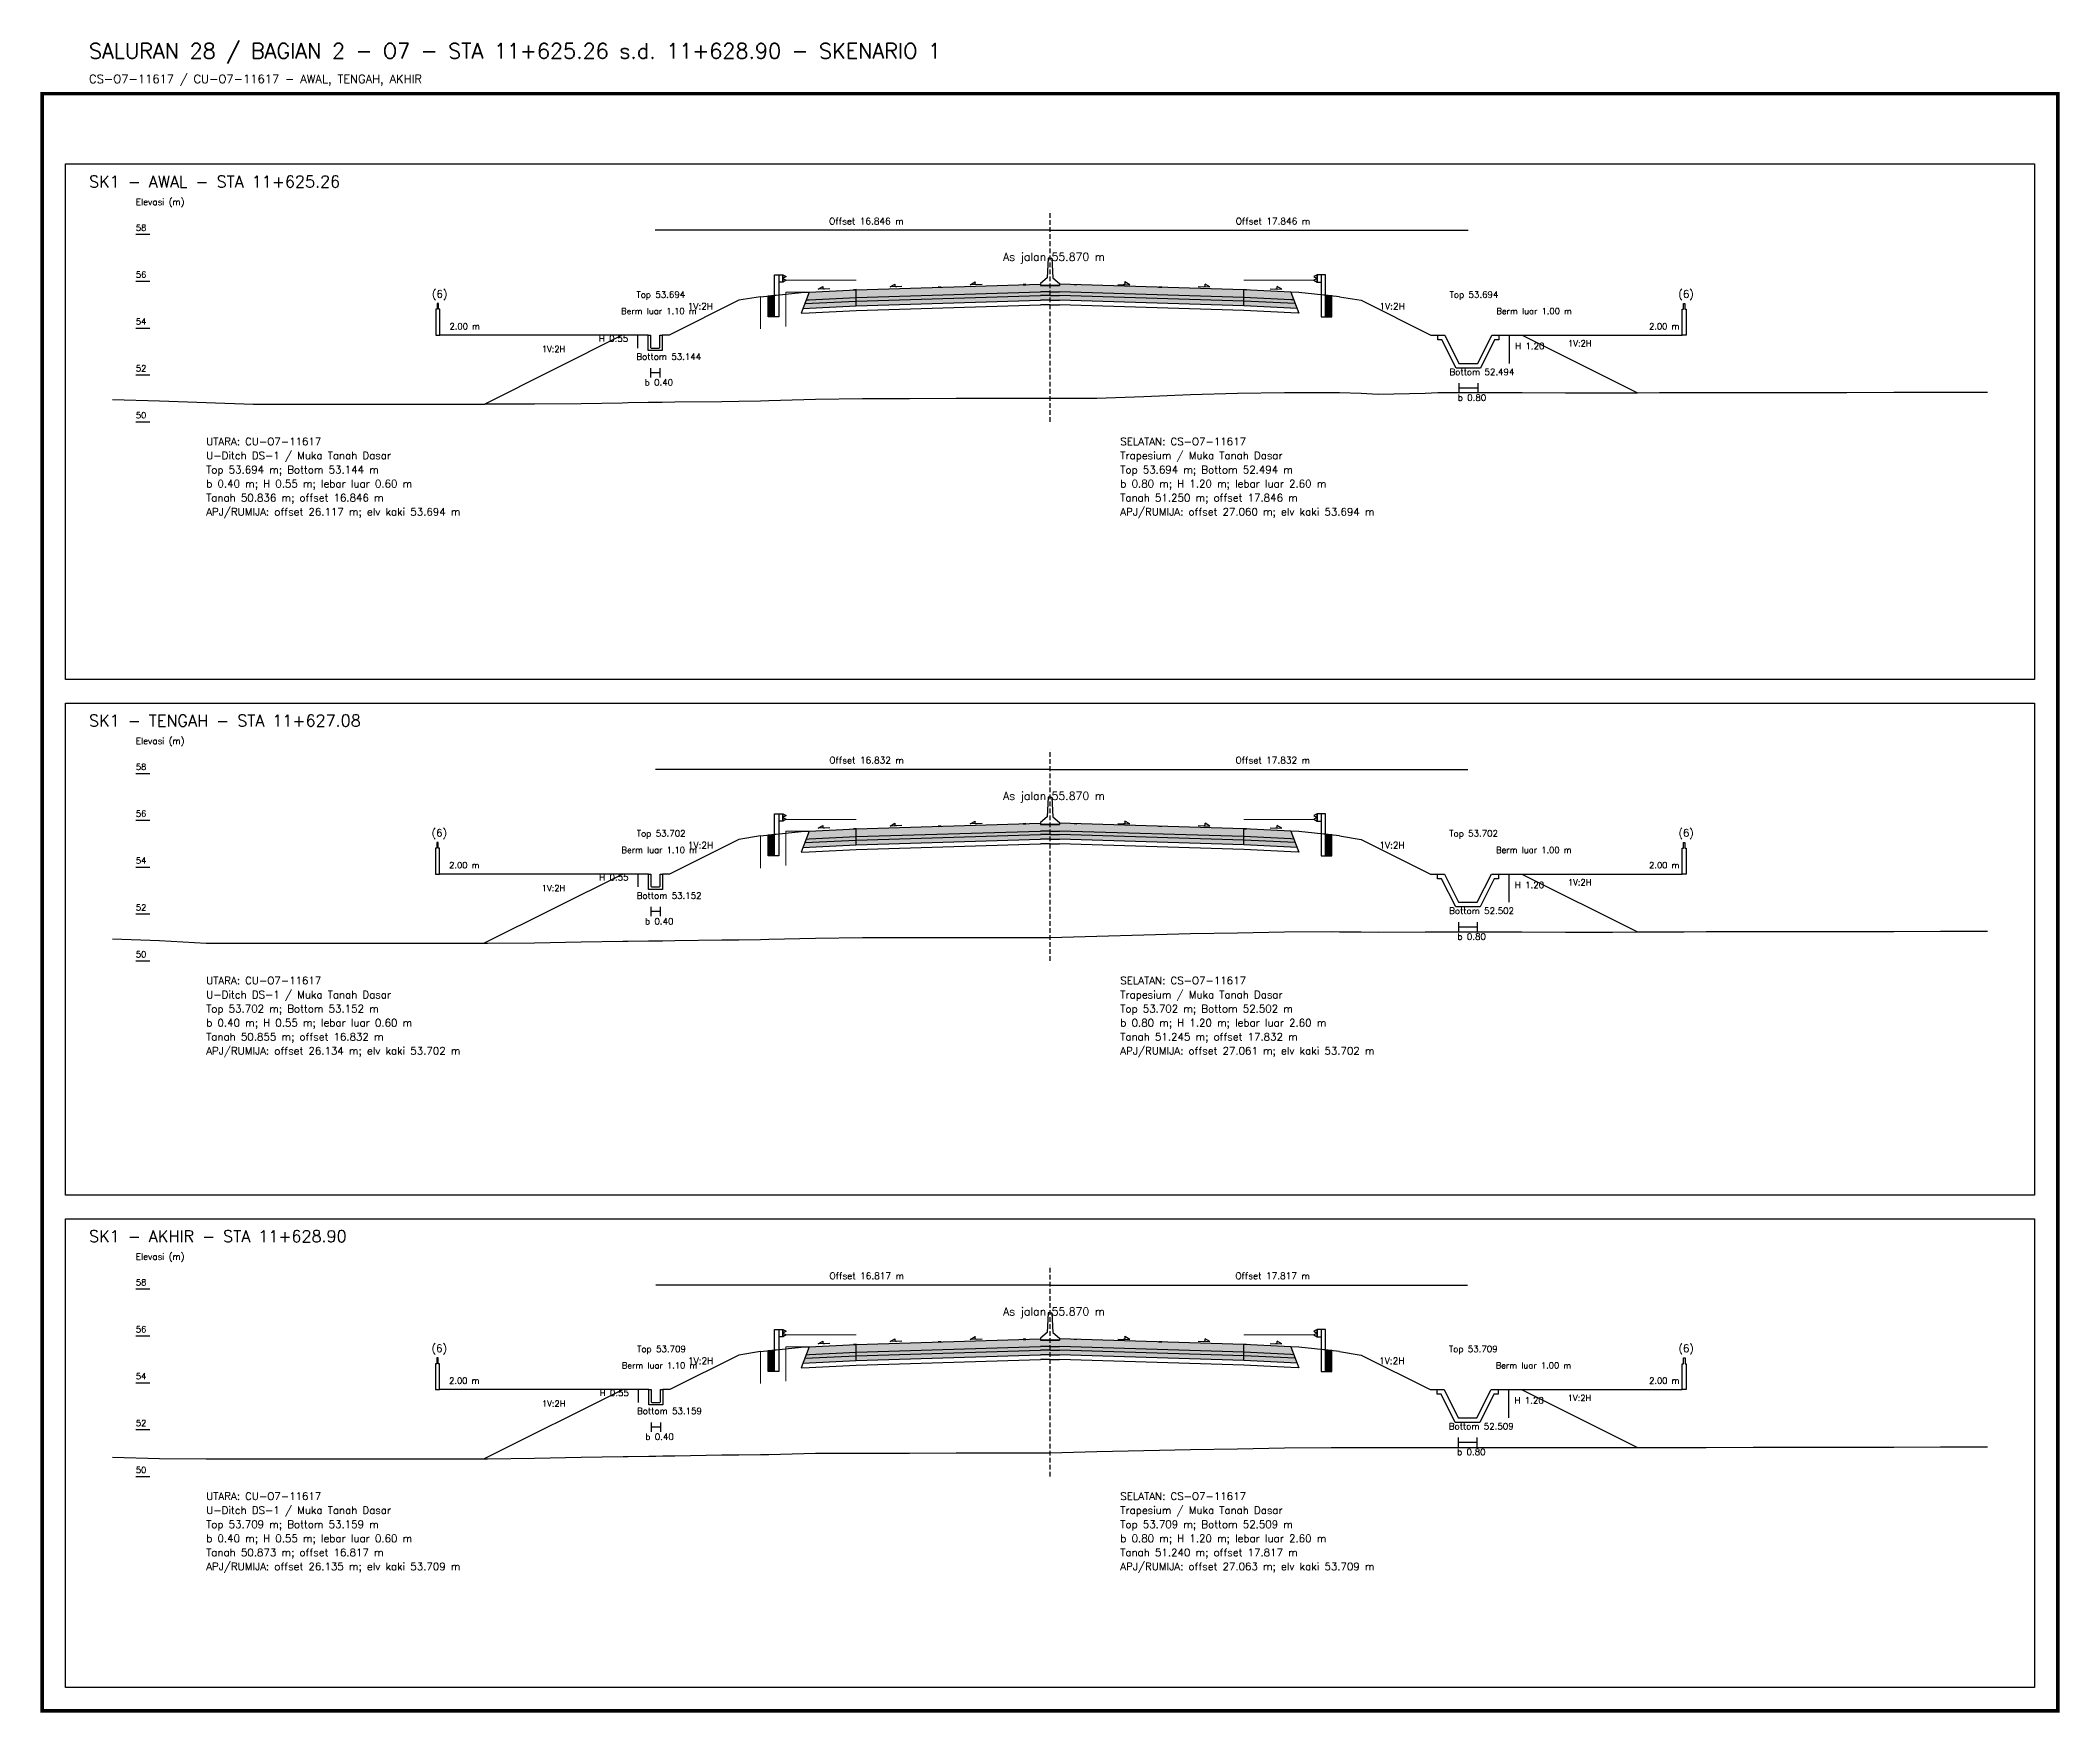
# Model space of a CAD drawing. Header units: metres. Extents: x -24715 to -24517, y 27498 to 30841.
# Drawn here: x -24710.6 to -24624.4, y 28934 to 29005.4 of the extents above; entities that cross this region are included whole.
import ezdxf

# ---------------------------------------------------------------- set-up
doc = ezdxf.new("R2010")
doc.units = ezdxf.units.M
doc.linetypes.add('PS_DASH', pattern=[0.3, 0.2, -0.1])
for name, color, linetype, lineweight in [('Dimensi', 230, 'Continuous', 20), ('GRS-ARSIR (HATCH)', 8, 'Continuous', 9), ('Guardrail', 20, 'Continuous', 30), ('HATCH - Beton ramping', 210, 'Continuous', 9), ('HATCH - LFA', 30, 'Continuous', 9), ('HATCH - Pavement', 50, 'Continuous', 9), ('Marka', 20, 'Continuous', 30), ('POT_ALL_GROUP', 2, 'Continuous', 70)]:
    doc.layers.add(name, color=color, linetype=linetype, lineweight=lineweight)
for name, color, linetype in [('POT_ALL_APJ', 2, 'Continuous'), ('POT_ALL_BORDER', 8, 'Continuous'), ('POT_ALL_CHANNEL1', 200, 'Continuous'), ('POT_ALL_DIM', 7, 'Continuous'), ('POT_ALL_GROUND', 1, 'Continuous'), ('POT_ALL_GUIDE', 8, 'Continuous'), ('POT_ALL_ROAD', 4, 'Continuous')]:
    doc.layers.add(name, color=color, linetype=linetype)
doc.styles.get("Standard").update_dxf_attribs({"font": 'simplex.shx'})

msp = doc.modelspace()

# ---------------------------------------------------------------- texts
at = {"layer": 'POT_ALL_APJ'}
for s, height, p in [('(6)', 0.32, (-24693.88845, 28994.39677)), ('(6)', 0.32, (-24640.71137, 28994.39677)), ('2.00 m', 0.26, (-24693.13845, 28993.04677)), ('2.00 m', 0.26, (-24641.96137, 28993.04677)), ('(6)', 0.32, (-24693.90549, 28971.40411)), ('(6)', 0.32, (-24640.70971, 28971.40411)), ('2.00 m', 0.26, (-24693.15549, 28970.05411)), ('2.00 m', 0.26, (-24641.95971, 28970.05411)), ('(6)', 0.32, (-24693.90641, 28949.41146)), ('(6)', 0.32, (-24640.70829, 28949.41146)), ('2.00 m', 0.26, (-24693.15641, 28948.06146)), ('2.00 m', 0.26, (-24641.95829, 28948.06146))]:
    msp.add_text(s, height=height, dxfattribs=at).set_placement(p)
at = {"layer": 'POT_ALL_CHANNEL1'}
for s, height, p in [('Top 53.694', 0.27, (-24685.16748, 28994.39677)), ('Top 53.694', 0.27, (-24650.47482, 28994.39677)), ('Bottom 53.144', 0.27, (-24685.16748, 28991.74677)), ('Bottom 52.494', 0.27, (-24650.47482, 28991.09677)), ('UTARA: CU-O7-11617', 0.32, (-24703.52115, 28988.10229)), ('SELATAN: CS-O7-11617', 0.32, (-24664.52115, 28988.10229)), ('Top 53.702', 0.27, (-24685.15278, 28971.40411)), ('Top 53.702', 0.27, (-24650.48952, 28971.40411)), ('Bottom 53.152', 0.27, (-24685.15278, 28968.75411)), ('Bottom 52.502', 0.27, (-24650.48952, 28968.10411)), ('UTARA: CU-O7-11617', 0.32, (-24703.52115, 28965.10229)), ('SELATAN: CS-O7-11617', 0.32, (-24664.52115, 28965.10229)), ('Top 53.709', 0.27, (-24685.13808, 28949.41146)), ('Top 53.709', 0.27, (-24650.50422, 28949.41146)), ('Bottom 53.159', 0.27, (-24685.13808, 28946.76146)), ('Bottom 52.509', 0.27, (-24650.50422, 28946.11146)), ('UTARA: CU-O7-11617', 0.32, (-24703.52115, 28943.10229)), ('SELATAN: CS-O7-11617', 0.32, (-24664.52115, 28943.10229))]:
    msp.add_text(s, height=height, dxfattribs=at).set_placement(p)
at = {"layer": 'POT_ALL_DIM'}
for s, height, p in [('SK1 - AWAL - STA 11+625.26', 0.5, (-24708.52115, 28999.10229)), ('Elevasi (m)', 0.27, (-24706.52115, 28998.35229)), ('58', 0.26, (-24706.52115, 28997.25229)), ('Offset 16.846 m', 0.28, (-24676.94431, 28997.52229)), ('Offset 17.846 m', 0.28, (-24659.59798, 28997.52229)), ('56', 0.26, (-24706.52115, 28995.25229)), ('As jalan 55.870 m', 0.34, (-24669.52115, 28995.97229)), ('Berm luar 1.10 m', 0.26, (-24685.81748, 28993.69677)), ('1V:2H', 0.28, (-24682.97927, 28993.89087)), ('1V:2H', 0.28, (-24653.46303, 28993.89087)), ('Berm luar 1.00 m', 0.26, (-24648.47482, 28993.69677)), ('54', 0.26, (-24706.52115, 28993.25229)), ('1V:2H', 0.26, (-24689.20296, 28992.07902)), ('H 0.55', 0.27, (-24686.76748, 28992.52177)), ('H 1.20', 0.27, (-24647.67482, 28992.19677)), ('1V:2H', 0.26, (-24645.41809, 28992.31841)), ('52', 0.26, (-24706.52115, 28991.25229)), ('b 0.40', 0.27, (-24684.81748, 28990.64677)), ('50', 0.26, (-24706.52115, 28989.25229)), ('b 0.80', 0.27, (-24650.12482, 28989.99677)), ('U-Ditch DS-1 / Muka Tanah Dasar', 0.32, (-24703.52115, 28987.50229)), ('Trapesium / Muka Tanah Dasar', 0.32, (-24664.52115, 28987.50229)), ('Top 53.694 m; Bottom 53.144 m', 0.32, (-24703.52115, 28986.90229)), ('Top 53.694 m; Bottom 52.494 m', 0.32, (-24664.52115, 28986.90229)), ('b 0.40 m; H 0.55 m; lebar luar 0.60 m', 0.32, (-24703.52115, 28986.30229)), ('b 0.80 m; H 1.20 m; lebar luar 2.60 m', 0.32, (-24664.52115, 28986.30229)), ('Tanah 50.836 m; offset 16.846 m', 0.32, (-24703.52115, 28985.70229)), ('APJ/RUMIJA: offset 26.117 m; elv kaki 53.694 m', 0.32, (-24703.52115, 28985.10229)), ('Tanah 51.250 m; offset 17.846 m', 0.32, (-24664.52115, 28985.70229)), ('APJ/RUMIJA: offset 27.060 m; elv kaki 53.694 m', 0.32, (-24664.52115, 28985.10229)), ('SK1 - TENGAH - STA 11+627.08', 0.5, (-24708.52115, 28976.10229)), ('Elevasi (m)', 0.27, (-24706.52115, 28975.35229)), ('58', 0.26, (-24706.52115, 28974.25229)), ('Offset 16.832 m', 0.28, (-24676.93696, 28974.52229)), ('Offset 17.832 m', 0.28, (-24659.60533, 28974.52229)), ('As jalan 55.870 m', 0.34, (-24669.52115, 28972.97229)), ('56', 0.26, (-24706.52115, 28972.25229)), ('Berm luar 1.10 m', 0.26, (-24685.80278, 28970.70411)), ('1V:2H', 0.28, (-24682.97192, 28970.89454)), ('1V:2H', 0.28, (-24653.47038, 28970.89454)), ('Berm luar 1.00 m', 0.26, (-24648.48952, 28970.70411)), ('54', 0.26, (-24706.52115, 28970.25229)), ('H 0.55', 0.27, (-24686.75278, 28969.52911)), ('1V:2H', 0.26, (-24689.20413, 28969.07843)), ('H 1.20', 0.27, (-24647.68952, 28969.20411)), ('1V:2H', 0.26, (-24645.42461, 28969.32168)), ('52', 0.26, (-24706.52115, 28968.25229)), ('b 0.40', 0.27, (-24684.80278, 28967.65411)), ('b 0.80', 0.27, (-24650.13952, 28967.00411)), ('50', 0.26, (-24706.52115, 28966.25229)), ('U-Ditch DS-1 / Muka Tanah Dasar', 0.32, (-24703.52115, 28964.50229)), ('Trapesium / Muka Tanah Dasar', 0.32, (-24664.52115, 28964.50229)), ('Top 53.702 m; Bottom 53.152 m', 0.32, (-24703.52115, 28963.90229)), ('Top 53.702 m; Bottom 52.502 m', 0.32, (-24664.52115, 28963.90229)), ('Tanah 50.855 m; offset 16.832 m', 0.32, (-24703.52115, 28962.70229)), ('b 0.40 m; H 0.55 m; lebar luar 0.60 m', 0.32, (-24703.52115, 28963.30229)), ('Tanah 51.245 m; offset 17.832 m', 0.32, (-24664.52115, 28962.70229)), ('b 0.80 m; H 1.20 m; lebar luar 2.60 m', 0.32, (-24664.52115, 28963.30229)), ('APJ/RUMIJA: offset 26.134 m; elv kaki 53.702 m', 0.32, (-24703.52115, 28962.10229)), ('APJ/RUMIJA: offset 27.061 m; elv kaki 53.702 m', 0.32, (-24664.52115, 28962.10229)), ('SK1 - AKHIR - STA 11+628.90', 0.5, (-24708.52115, 28954.10229)), ('Elevasi (m)', 0.27, (-24706.52115, 28953.35229)), ('58', 0.26, (-24706.52115, 28952.25229)), ('Offset 16.817 m', 0.28, (-24676.92961, 28952.52229)), ('Offset 17.817 m', 0.28, (-24659.61268, 28952.52229)), ('As jalan 55.870 m', 0.34, (-24669.52115, 28950.97229)), ('56', 0.26, (-24706.52115, 28950.25229)), ('1V:2H', 0.28, (-24682.96457, 28948.89822)), ('1V:2H', 0.28, (-24653.47772, 28948.89822)), ('54', 0.26, (-24706.52115, 28948.25229)), ('Berm luar 1.10 m', 0.26, (-24685.78808, 28948.71146)), ('Berm luar 1.00 m', 0.26, (-24648.50422, 28948.71146)), ('1V:2H', 0.26, (-24689.19725, 28947.08188)), ('H 0.55', 0.27, (-24686.73808, 28947.53646)), ('H 1.20', 0.27, (-24647.70422, 28947.21146)), ('1V:2H', 0.26, (-24645.43126, 28947.32495)), ('52', 0.26, (-24706.52115, 28946.25229)), ('b 0.40', 0.27, (-24684.78808, 28945.66146)), ('b 0.80', 0.27, (-24650.15422, 28945.01146)), ('50', 0.26, (-24706.52115, 28944.25229)), ('Top 53.709 m; Bottom 53.159 m', 0.32, (-24703.52115, 28941.90229)), ('U-Ditch DS-1 / Muka Tanah Dasar', 0.32, (-24703.52115, 28942.50229)), ('Trapesium / Muka Tanah Dasar', 0.32, (-24664.52115, 28942.50229)), ('Top 53.709 m; Bottom 52.509 m', 0.32, (-24664.52115, 28941.90229)), ('b 0.40 m; H 0.55 m; lebar luar 0.60 m', 0.32, (-24703.52115, 28941.30229)), ('b 0.80 m; H 1.20 m; lebar luar 2.60 m', 0.32, (-24664.52115, 28941.30229)), ('Tanah 50.873 m; offset 16.817 m', 0.32, (-24703.52115, 28940.70229)), ('APJ/RUMIJA: offset 26.135 m; elv kaki 53.709 m', 0.32, (-24703.52115, 28940.10229)), ('Tanah 51.240 m; offset 17.817 m', 0.32, (-24664.52115, 28940.70229)), ('APJ/RUMIJA: offset 27.063 m; elv kaki 53.709 m', 0.32, (-24664.52115, 28940.10229))]:
    msp.add_text(s, height=height, dxfattribs=at).set_placement(p)
at = {"layer": 'POT_ALL_GROUP', "lineweight": 0}
for s, height, p in [('SALURAN 28 / BAGIAN 2 - O7 - STA 11+625.26 s.d. 11+628.90 - SKENARIO 1', 0.65, (-24708.52115, 29004.60229)), ('CS-O7-11617 / CU-O7-11617 - AWAL, TENGAH, AKHIR', 0.36, (-24708.52115, 29003.55229))]:
    msp.add_text(s, height=height, dxfattribs=at).set_placement(p)

# ---------------------------------------------------------------- blocks, each defined once
blk = doc.blocks.new('JALAN_ASLI_TIPIKAL_2OKT_METER')
at = {"layer": 'Guardrail', "lineweight": 9}
h = blk.add_hatch(dxfattribs=at)
h.set_pattern_fill('JIS_LC_20', color=256, scale=0.002)
h.set_pattern_definition([(45, (-29.65569, -21.99233), (-0.02828427, 0.02828427), []), (45, (-29.65489, -21.99233), (-0.02828427, 0.02828427), [])])
h.paths.add_polyline_path([(-12.025, -1.394), (-11.753, -1.394), (-11.753, -0.471), (-12.018, -0.498)])
h = blk.add_hatch(dxfattribs=at)
h.set_pattern_fill('JIS_LC_20', color=256, scale=0.002)
h.set_pattern_definition([(45, (-29.40569, -21.99233), (-0.02828427, 0.02828427), []), (45, (-29.40489, -21.99233), (-0.02828427, 0.02828427), [])])
h.paths.add_polyline_path([(12.018, -0.498), (11.753, -0.471), (11.753, -1.394), (12.025, -1.394)])
at = {"layer": 'HATCH - Beton ramping'}
h = blk.add_hatch(dxfattribs=at)
h.set_pattern_fill('AR-CONC', color=256, scale=0.0005)
h.set_pattern_definition([(50, (-28.949556, -21.99233), (0.09109233, -0.00796954), [0.009525, -0.104775]), (355, (-28.94956, -21.99233), (-0.0176217, 0.09552842), [0.00762, -0.0838203]), (100.45144, (-28.941965, -21.992995), (0.07347062, 0.08755888), [0.008095, -0.08904512]), (46.1842, (-28.94956, -21.96693), (0.13553952, -0.02102116), [0.0142875, -0.1571625]), (96.63556, (-28.93826, -21.96868), (0.11870207, 0.12371306), [0.0121425, -0.1335678]), (351.18415, (-28.94956, -21.96693), (0.11870207, 0.12371306), [0.01143, -0.12572987]), (21, (-28.936856, -21.97328), (0.0758072, -0.0511326), [0.009525, -0.104775]), (326, (-28.93686, -21.97328), (0.03090101, 0.09209398), [0.00762, -0.08382]), (71.45144, (-28.93054, -21.97754), (0.1067082, 0.04096138), [0.008095, -0.08904497]), (37.5, (-28.949556, -21.99233), (0.001544302, 0.04227752), [0, -0.082804, 0, -0.08509, 0, -0.0841375]), (7.5, (-28.949556, -21.99233), (0.03340983, 0.05009029), [0, -0.048514, 0, -0.080899, 0, -0.0320675]), (327.5, (-28.977877, -21.99233), (0.067795298, -0.002864372), [0, -0.03175, 0, -0.09906, 0, -0.131445]), (317.5, (-28.990577, -21.99233), (0.07406459, 0.01271325), [0, -0.041275, 0, -0.065786, 0, -0.093345])])
h.paths.add_polyline_path([(-8.27, -0.566), (-10.401, -0.666), (-10.461, -0.826), (-8.27, -0.716)])
h.paths.add_polyline_path([(-0.4, -0.48), (0, -0.48), (0, -0.33), (-0.4, -0.33), (-8.27, -0.566), (-8.27, -0.716)])
h = blk.add_hatch(dxfattribs=at)
h.set_pattern_fill('AR-CONC', color=256, scale=0.0005)
h.set_pattern_definition([(50, (-28.699556, -21.99233), (0.09109233, -0.00796954), [0.009525, -0.104775]), (355, (-28.69956, -21.99233), (-0.01762171, 0.09552842), [0.00762, -0.0838203]), (100.45144, (-28.691965, -21.992995), (0.07347062, 0.08755888), [0.008095, -0.08904512]), (46.1842, (-28.69956, -21.96693), (0.13553952, -0.02102116), [0.0142875, -0.1571625]), (96.63556, (-28.68826, -21.96868), (0.11870207, 0.12371306), [0.0121425, -0.1335678]), (351.18415, (-28.69956, -21.96693), (0.11870207, 0.12371306), [0.01143, -0.12572987]), (21, (-28.686856, -21.97328), (0.0758072, -0.0511326), [0.009525, -0.104775]), (326, (-28.68686, -21.97328), (0.03090101, 0.09209398), [0.00762, -0.08382]), (71.45144, (-28.68054, -21.97754), (0.10670821, 0.04096138), [0.008095, -0.08904497]), (37.5, (-28.699556, -21.99233), (0.001544302, 0.04227752), [0, -0.082804, 0, -0.08509, 0, -0.0841375]), (7.5, (-28.699556, -21.99233), (0.03340983, 0.050090287), [0, -0.048514, 0, -0.080899, 0, -0.0320675]), (327.5, (-28.727877, -21.99233), (0.067795298, -0.002864372), [0, -0.03175, 0, -0.09906, 0, -0.131445]), (317.5, (-28.740577, -21.99233), (0.07406459, 0.012713246), [0, -0.041275, 0, -0.065786, 0, -0.093345])])
h.paths.add_polyline_path([(8.27, -0.566), (10.401, -0.666), (10.461, -0.826), (8.27, -0.716)])
h.paths.add_polyline_path([(0.4, -0.48), (0, -0.48), (0, -0.33), (0.4, -0.33), (8.27, -0.566), (8.27, -0.716)])
at = {"layer": 'HATCH - LFA'}
h = blk.add_hatch(dxfattribs=at)
h.set_pattern_fill('GRAVEL', color=256, scale=0.0075)
h.set_pattern_definition([(228.012788, (-28.812396, -21.801831), (-1.524, -1.7145), [0.0256291, -2.5372863]), (184.96974, (-28.829541, -21.820881), (2.2859999991, 0.1905000109), [0.04398035, -4.3540537]), (132.510447, (-28.873356, -21.824691), (1.9050000008, -2.0954999993), [0.0310111, -3.0701042]), (267.27369, (-28.947651, -21.872316), (0.1905000004, 3.81), [0.0400503, -3.9649828]), (292.833654, (-28.949556, -21.912321), (-0.9525, 2.286), [0.0392725, -3.8879856]), (357.27369, (-28.934316, -21.948516), (-3.81, 0.1905000004), [0.0400503, -3.9649828]), (37.69424, (-28.894311, -21.950421), (-2.4764999999, -1.9050000001), [0.0529645, -5.24348365]), (72.255328, (-28.852401, -21.918036), (1.3335000004, 4.1909999999), [0.050004, -4.95039425]), (121.429566, (-28.837161, -21.870411), (-1.5240000002, 2.4764999999), [0.040186, -3.9784159]), (175.23636, (-28.858116, -21.836121), (2.0955, -0.1905), [0.0458785, -2.2480453]), (222.397438, (-28.903836, -21.832311), (-2.2859999999, -2.0955000001), [0.05933084, -5.8737579]), (138.814075, (-28.759056, -21.874221), (-1.3335, 1.143), [0.0202503, -2.0047924]), (171.469234, (-28.774296, -21.860886), (2.4765, -0.3809999996), [0.03852615, -3.8140979]), (225, (-28.8124, -21.85517), (0, -0.1905), [0.0269407, -0.242467]), (203.19859, (-28.82573, -21.832311), (0.9525, 0.381), [0.0145081, -1.4362967]), (291.80141, (-28.839066, -21.838026), (-0.1905, 0.5715), [0.0205174, -1.0053565]), (30.96376, (-28.831446, -21.857076), (0.5715, 0.381), [0.033324, -1.0774724]), (161.56505, (-28.80287, -21.83993), (0.381, -0.1905), [0.0240965, -0.5783174]), (16.38954, (-28.949556, -21.838026), (1.905, 0.5715), [0.0337566, -3.341912]), (70.346176, (-28.917171, -21.828501), (-0.762, -2.0955), [0.0283199, -2.8036662]), (293.19859, (-28.80287, -21.801831), (-0.381, 0.9525), [0.029016, -1.4217888]), (343.61046, (-28.791441, -21.828501), (-1.905, 0.5715), [0.0337566, -3.341912]), (339.443955, (-28.949556, -21.956136), (-0.9525, 0.381), [0.0325526, -1.5950801]), (294.77514, (-28.919076, -21.967566), (-0.952500001, 2.0954999995), [0.0272754, -2.7002695]), (66.80141, (-28.800966, -21.992331), (0.381, 0.9525), [0.029016, -1.4217888]), (17.354025, (-28.789536, -21.965661), (-2.4765, -0.762), [0.0319337, -3.1614282]), (69.443955, (-28.89431, -21.992331), (-0.381, -0.9525), [0.0162763, -1.6113564]), (101.30993, (-28.812396, -21.99233), (-0.1905, 0.762), [0.0097136, -0.9616496]), (165.96376, (-28.8143, -21.982806), (0.5715, -0.1905), [0.0392725, -0.7461791]), (186.009006, (-28.852401, -21.973281), (1.905, 0.1905), [0.036395, -3.6031024]), (303.69007, (-28.831446, -21.87422), (-0.1905, 0.381), [0.0274743, -0.6593832]), (353.157227, (-28.816206, -21.897081), (3.2385, -0.3809999998), [0.0479668, -4.7487007]), (60.945396, (-28.76858, -21.902796), (-0.762, -1.3335), [0.0196131, -1.9417044]), (90, (-28.75906, -21.88565), (-0.1905, 0.1905), [0.01143, -0.17907]), (120.256437, (-28.856211, -21.967566), (0.762, -1.3335), [0.026465, -2.6200456]), (48.012787, (-28.869546, -21.944706), (1.524, 1.7145), [0.0512582, -2.5116572]), (0, (-28.83526, -21.9066), (0.1905, 0.1905), [0.04953, -0.14097]), (325.304846, (-28.785726, -21.906606), (1.9050000007, -1.333499999), [0.0301207, -2.9819488]), (254.0546, (-28.76096, -21.92375), (-0.1905, -0.762), [0.0277372, -1.3591238]), (207.645975, (-28.768581, -21.950421), (-3.6195000001, -1.9049999997), [0.0451609, -4.4709348]), (175.426079, (-28.808586, -21.971376), (-2.4765, 0.1905), [0.0477772, -4.7299385])])
h.paths.add_polyline_path([(-8.27, -0.716), (-10.461, -0.826), (-10.54, -1.03), (-8.27, -0.916)])
h.paths.add_polyline_path([(-0.4, -0.68), (0, -0.68), (0, -0.48), (-0.4, -0.48), (-8.27, -0.716), (-8.27, -0.916)])
h = blk.add_hatch(dxfattribs=at)
h.set_pattern_fill('GRAVEL', color=256, scale=0.0075)
h.set_pattern_definition([(228.012788, (-28.562396, -21.801831), (-1.524, -1.7145), [0.0256291, -2.5372863]), (184.96974, (-28.579541, -21.820881), (2.2859999991, 0.1905000109), [0.04398035, -4.3540537]), (132.510447, (-28.623356, -21.824691), (1.9050000008, -2.0954999993), [0.0310111, -3.0701042]), (267.27369, (-28.697651, -21.872316), (0.1905000004, 3.81), [0.04005034, -3.9649828]), (292.833654, (-28.699556, -21.912321), (-0.9525, 2.286), [0.0392725, -3.8879856]), (357.27369, (-28.684316, -21.948516), (-3.81, 0.1905000004), [0.04005034, -3.9649828]), (37.69424, (-28.644311, -21.950421), (-2.4764999999, -1.9050000001), [0.0529645, -5.24348365]), (72.255328, (-28.602401, -21.918036), (1.3335000004, 4.1909999999), [0.050004, -4.95039425]), (121.429566, (-28.587161, -21.870411), (-1.5240000002, 2.4764999999), [0.040186, -3.9784159]), (175.23636, (-28.608116, -21.836121), (2.0955, -0.1905000003), [0.0458785, -2.2480453]), (222.397438, (-28.653836, -21.832311), (-2.2859999999, -2.0955000001), [0.05933084, -5.87375794]), (138.814075, (-28.509056, -21.874221), (-1.3335, 1.143), [0.02025034, -2.0047924]), (171.469234, (-28.524296, -21.860886), (2.4765, -0.3809999996), [0.03852615, -3.8140979]), (225, (-28.5624, -21.85517), (0, -0.1905), [0.0269407, -0.242467]), (203.19859, (-28.57573, -21.832311), (0.9525, 0.381), [0.0145081, -1.4362967]), (291.80141, (-28.589066, -21.838026), (-0.1905, 0.5715), [0.0205174, -1.0053565]), (30.96376, (-28.581446, -21.857076), (0.5715, 0.381), [0.033324, -1.0774724]), (161.56505, (-28.55287, -21.83993), (0.381, -0.1905), [0.0240965, -0.57831736]), (16.38954, (-28.699556, -21.838026), (1.905, 0.5715), [0.0337566, -3.341912]), (70.346176, (-28.667171, -21.828501), (-0.762, -2.0955), [0.0283199, -2.8036662]), (293.19859, (-28.55287, -21.801831), (-0.381, 0.9525), [0.029016, -1.4217888]), (343.61046, (-28.541441, -21.828501), (-1.905, 0.5714999999), [0.0337566, -3.341912]), (339.443955, (-28.699556, -21.956136), (-0.9525, 0.381), [0.03255264, -1.5950801]), (294.77514, (-28.669076, -21.967566), (-0.952500001, 2.0954999995), [0.0272754, -2.7002695]), (66.80141, (-28.550966, -21.992331), (0.381, 0.9525), [0.029016, -1.4217888]), (17.354025, (-28.539536, -21.965661), (-2.4765, -0.7620000002), [0.0319337, -3.1614282]), (69.443955, (-28.64431, -21.992331), (-0.381, -0.9525), [0.0162763, -1.6113564]), (101.30993, (-28.562396, -21.99233), (-0.1905, 0.762), [0.0097136, -0.9616496]), (165.96376, (-28.5643, -21.982806), (0.5715, -0.1905), [0.0392725, -0.7461791]), (186.009006, (-28.602401, -21.973281), (1.905, 0.1905), [0.036395, -3.6031024]), (303.69007, (-28.581446, -21.87422), (-0.1905, 0.381), [0.0274743, -0.6593832]), (353.157227, (-28.566206, -21.897081), (3.2385, -0.3809999998), [0.04796676, -4.7487007]), (60.945396, (-28.51858, -21.902796), (-0.762, -1.3335), [0.0196131, -1.9417044]), (90, (-28.50906, -21.88565), (-0.1905, 0.1905), [0.01143, -0.17907]), (120.256437, (-28.606211, -21.967566), (0.762, -1.3335), [0.026465, -2.62004556]), (48.012787, (-28.619546, -21.944706), (1.524, 1.7145), [0.0512582, -2.5116572]), (0, (-28.58526, -21.9066), (0.1905, 0.1905), [0.04953, -0.14097]), (325.304846, (-28.535726, -21.906606), (1.9050000007, -1.333499999), [0.0301207, -2.98194875]), (254.054604, (-28.51096, -21.92375), (-0.1905, -0.762), [0.0277372, -1.35912375]), (207.645975, (-28.518581, -21.950421), (-3.6195000001, -1.9049999997), [0.0451609, -4.4709348]), (175.426079, (-28.558586, -21.971376), (-2.4765, 0.1905), [0.0477772, -4.7299385])])
h.paths.add_polyline_path([(8.27, -0.716), (10.461, -0.826), (10.54, -1.03), (8.27, -0.916)])
h.paths.add_polyline_path([(0.4, -0.68), (0, -0.68), (0, -0.48), (0.4, -0.48), (8.27, -0.716), (8.27, -0.916)])
at = {"layer": 'HATCH - Pavement'}
h = blk.add_hatch(dxfattribs=at)
h.set_pattern_fill('AR-CONC', color=256, scale=0.001)
h.set_pattern_definition([(50, (-89.43046, -52.62889), (0.18218467, -0.01593909), [0.01905, -0.20955]), (355, (-89.43046, -52.6289), (-0.03524342, 0.19105685), [0.01524, -0.1676406]), (100.45144, (-89.41528, -52.63022), (0.14694125, 0.17511775), [0.01619, -0.17809024]), (46.1842, (-89.43046, -52.5781), (0.27107904, -0.04204233), [0.028575, -0.314325]), (96.63556, (-89.40787, -52.5816), (0.23740413, 0.2474261), [0.024285, -0.2671356]), (351.18415, (-89.43046, -52.5781), (0.2374041, 0.2474261), [0.02286, -0.2514597]), (21, (-89.40506, -52.59079), (0.1516144, -0.1022652), [0.01905, -0.20955]), (326, (-89.40506, -52.5908), (0.06180203, 0.18418797), [0.01524, -0.16764]), (71.45144, (-89.39243, -52.59931), (0.21341642, 0.08192277), [0.01619, -0.17808994]), (37.5, (-89.43046, -52.62889), (0.003088603, 0.08455504), [0, -0.165608, 0, -0.17018, 0, -0.168275]), (7.5, (-89.43046, -52.62889), (0.06681966, 0.100180575), [0, -0.097028, 0, -0.161798, 0, -0.064135]), (327.5, (-89.4871, -52.62889), (0.135590595, -0.005728744), [0, -0.0635, 0, -0.19812, 0, -0.26289]), (317.5, (-89.5125, -52.62889), (0.14812918, 0.02542649), [0, -0.08255, 0, -0.131572, 0, -0.18669])])
h.paths.add_polyline_path([(-8.27, -0.236), (-10.27, -0.336), (-10.401, -0.673), (-10.27, -0.666), (-8.27, -0.566)])
h.paths.add_polyline_path([(-0.4, -0.33), (0, -0.33), (0, 0), (-0.4, 0), (-8.27, -0.236), (-8.27, -0.566)])
h = blk.add_hatch(dxfattribs=at)
h.set_pattern_fill('AR-CONC', color=256, scale=0.001)
h.set_pattern_definition([(50, (-89.18046, -52.62889), (0.18218467, -0.01593909), [0.01905, -0.20955]), (355, (-89.18046, -52.6289), (-0.03524342, 0.19105685), [0.01524, -0.16764058]), (100.45144, (-89.16528, -52.63022), (0.14694125, 0.17511775), [0.01619, -0.17809024]), (46.1842, (-89.18046, -52.5781), (0.27107904, -0.04204233), [0.028575, -0.314325]), (96.63556, (-89.15787, -52.5816), (0.23740413, 0.2474261), [0.024285, -0.2671356]), (351.18415, (-89.18046, -52.5781), (0.2374041, 0.2474261), [0.02286, -0.2514597]), (21, (-89.15506, -52.59079), (0.1516144, -0.1022652), [0.01905, -0.20955]), (326, (-89.15506, -52.5908), (0.06180203, 0.18418797), [0.01524, -0.16764]), (71.45144, (-89.14243, -52.59931), (0.21341642, 0.08192277), [0.01619, -0.17808994]), (37.5, (-89.18046, -52.62889), (0.003088603, 0.08455504), [0, -0.165608, 0, -0.17018, 0, -0.168275]), (7.5, (-89.18046, -52.62889), (0.06681966, 0.100180575), [0, -0.097028, 0, -0.161798, 0, -0.064135]), (327.5, (-89.2371, -52.62889), (0.135590595, -0.005728744), [0, -0.0635, 0, -0.19812, 0, -0.26289]), (317.5, (-89.2625, -52.62889), (0.14812918, 0.02542649), [0, -0.08255, 0, -0.131572, 0, -0.18669])])
h.paths.add_polyline_path([(8.27, -0.236), (10.27, -0.336), (10.401, -0.673), (10.27, -0.666), (8.27, -0.566)])
h.paths.add_polyline_path([(0.4, -0.33), (0, -0.33), (0, 0), (0.4, 0), (8.27, -0.236), (8.27, -0.566)])
at = {"layer": 'Marka'}
h = blk.add_hatch(color=256, dxfattribs=at)
h.dxf.hatch_style = 1
h.paths.add_polyline_path([(-8.27, -0.23), (-8.39, -0.236), (-8.39, -0.242), (-8.27, -0.236)])
h.paths.add_polyline_path([(-4.65, -0.122), (-4.77, -0.125), (-4.77, -0.131), (-4.65, -0.128)])
h.paths.add_polyline_path([(-1.03, -0.019), (-1.03, -0.013), (-1.15, -0.017), (-1.15, -0.023)])
h = blk.add_hatch(color=256, dxfattribs=at)
h.dxf.hatch_style = 1
h.paths.add_polyline_path([(8.27, -0.23), (8.39, -0.236), (8.39, -0.242), (8.27, -0.236)])
h.paths.add_polyline_path([(4.65, -0.122), (4.77, -0.125), (4.77, -0.131), (4.65, -0.128)])
h.paths.add_polyline_path([(1.03, -0.019), (1.03, -0.013), (1.15, -0.017), (1.15, -0.023)])
for p, q in [((-8.27, -0.236), (-0.4, 0)), ((8.27, -0.236), (0.4, 0)), ((-12.353, -0.533), (-10.622, -0.354)), ((-10.27, -0.336), (-10.62, -1.234)), ((-10.62, -0.354), (-10.27, -0.336)), ((-10.461, -0.826), (-8.27, -0.716)), ((-10.401, -0.673), (-10.27, -0.666)), ((-10.27, -0.336), (-8.27, -0.236)), ((-10.27, -0.666), (-8.27, -0.566)), ((-8.27, -0.916), (-8.27, -0.236)), ((-8.27, -0.566), (-0.4, -0.33)), ((-8.27, -0.716), (-0.4, -0.48)), ((-8.27, -0.916), (-0.4, -0.68)), ((0, -0.05), (-0.4, -0.05)), ((0, -0.33), (-0.4, -0.33)), ((0, -0.48), (-0.4, -0.48)), ((0, -0.68), (-0.4, -0.68)), ((0, -0.05), (0.4, -0.05)), ((0, -0.33), (0.4, -0.33)), ((0, -0.48), (0.4, -0.48)), ((0, -0.68), (0.4, -0.68)), ((8.27, -0.566), (0.4, -0.33)), ((8.27, -0.716), (0.4, -0.48)), ((8.27, -0.916), (0.4, -0.68)), ((8.27, -0.916), (8.27, -0.236)), ((10.27, -0.336), (8.27, -0.236)), ((10.27, -0.666), (8.27, -0.566)), ((10.461, -0.826), (8.27, -0.716)), ((10.27, -0.336), (10.62, -1.234)), ((10.62, -0.354), (10.27, -0.336)), ((10.401, -0.673), (10.27, -0.666)), ((12.353, -0.533), (10.622, -0.354)), ((-10.62, -1.234), (-10.27, -1.216)), ((-10.54, -1.03), (-8.27, -0.916)), ((-10.27, -1.216), (-8.27, -1.116)), ((-8.27, -1.116), (-0.4, -0.88)), ((0, -0.88), (-0.4, -0.88)), ((0, -0.88), (0.4, -0.88)), ((8.27, -1.116), (0.4, -0.88)), ((10.54, -1.03), (8.27, -0.916)), ((10.27, -1.216), (8.27, -1.116)), ((10.62, -1.234), (10.27, -1.216))]:
    blk.add_line(p, q)
for points in [[(0, 1.11), (-0.075, 1.11), (-0.125, 0.27), (-0.4, 0.03), (-0.4, -0.05), (0, -0.05)], [(0, 1.11), (0.075, 1.11), (0.125, 0.27), (0.4, 0.03), (0.4, -0.05), (0, -0.05)], [(-6.818, -0.116), (-6.616, 0)], [(-3.401, -0.02), (-3.199, 0.096)], [(3.401, -0.02), (3.199, 0.096)], [(6.818, -0.116), (6.616, 0)], [(-9.887, -0.208), (-9.686, -0.092)], [(-9.387, -0.193), (-9.887, -0.208)], [(-6.318, -0.101), (-6.818, -0.116)], [(-2.901, -0.005), (-3.401, -0.02)], [(2.901, -0.005), (3.401, -0.02)], [(6.318, -0.101), (6.818, -0.116)], [(9.387, -0.193), (9.887, -0.208)], [(9.887, -0.208), (9.686, -0.092)]]:
    blk.add_lwpolyline(points)
for centre, start, end in [((-6.556, -0.037), 148.28164, 271.71836), ((-3.139, 0.059), 148.28164, 271.71836), ((3.139, 0.059), 268.28164, 31.71836), ((6.556, -0.037), 268.28164, 31.71836), ((-9.625, -0.129), 148.28164, 271.71836), ((9.625, -0.129), 268.28164, 31.71836)]:
    blk.add_arc(centre, 0.0711, start, end)
at = {"layer": 'Dimensi'}
for p, q in [((-8.27, 0.168), (-11.27, 0.168)), ((8.27, 0.168), (11.27, 0.168))]:
    blk.add_line(p, q, dxfattribs=at)
at = {"layer": 'GRS-ARSIR (HATCH)'}
for p, q in [((-12.353, -0.533), (-12.353, -1.909)), ((-11.27, -0.336), (-11.27, -1.803)), ((-10.27, -0.336), (-11.27, -0.336))]:
    blk.add_line(p, q, dxfattribs=at)
at = {"layer": 'Guardrail'}
for points in [[(-11.753, -1.394), (-11.753, 0.406), (-11.575, 0.406), (-11.575, -1.394), (-11.753, -1.394)], [(-11.575, 0.406), (-11.397, 0.406), (-11.397, 0.094), (-11.575, 0.094)], [(-11.397, 0.25), (-11.397, 0.406), (-11.262, 0.328), (-11.397, 0.25)], [(-11.397, 0.094), (-11.397, 0.25), (-11.262, 0.172), (-11.397, 0.094)], [(11.397, 0.25), (11.397, 0.406), (11.262, 0.328), (11.397, 0.25)], [(11.397, 0.094), (11.397, 0.25), (11.262, 0.172), (11.397, 0.094)], [(11.575, 0.406), (11.397, 0.406), (11.397, 0.094), (11.575, 0.094)], [(11.753, -1.394), (11.753, 0.406), (11.575, 0.406), (11.575, -1.394), (11.753, -1.394)], [(-11.575, -1.394), (-12.025, -1.394), (-12.018, -0.498), (-11.568, -0.453), (-11.575, -1.394)], [(11.575, -1.394), (12.025, -1.394), (12.018, -0.498), (11.568, -0.453), (11.575, -1.394)]]:
    blk.add_lwpolyline(points, dxfattribs=at)
at = {"layer": 'Marka'}
for points in [[(-8.39, -0.242), (-8.27, -0.236), (-8.27, -0.23), (-8.39, -0.236), (-8.39, -0.242)], [(8.39, -0.242), (8.27, -0.236), (8.27, -0.23), (8.39, -0.236), (8.39, -0.242)]]:
    blk.add_lwpolyline(points, dxfattribs=at)
for points in [[(-4.65, -0.122), (-4.77, -0.125), (-4.77, -0.131), (-4.65, -0.128)], [(-1.03, -0.013), (-1.15, -0.017), (-1.15, -0.023), (-1.03, -0.019)], [(1.03, -0.013), (1.15, -0.017), (1.15, -0.023), (1.03, -0.019)], [(4.65, -0.122), (4.77, -0.125), (4.77, -0.131), (4.65, -0.128)]]:
    blk.add_lwpolyline(points, close=True, dxfattribs=at)

# ---------------------------------------------------------------- linework, layer by layer
at = {"layer": 'POT_ALL_APJ', "linetype": 'Continuous'}
for points in [[(-24693.72345, 28993.90118), (-24693.72345, 28992.79677), (-24693.55345, 28992.79677), (-24693.55345, 28993.90118), (-24693.60845, 28993.90118), (-24693.60845, 28994.15118), (-24693.63845, 28994.15118), (-24693.66845, 28994.15118), (-24693.66845, 28993.90118), (-24693.72345, 28993.90118)], [(-24640.37637, 28993.90118), (-24640.37637, 28992.79677), (-24640.54637, 28992.79677), (-24640.54637, 28993.90118), (-24640.49137, 28993.90118), (-24640.49137, 28994.15118), (-24640.46137, 28994.15118), (-24640.43137, 28994.15118), (-24640.43137, 28993.90118), (-24640.37637, 28993.90118)], [(-24685.76748, 28992.79677), (-24693.55345, 28992.79677)], [(-24647.37482, 28992.79677), (-24640.54637, 28992.79677)], [(-24693.74049, 28970.90852), (-24693.74049, 28969.80411), (-24693.57049, 28969.80411), (-24693.57049, 28970.90852), (-24693.62549, 28970.90852), (-24693.62549, 28971.15852), (-24693.65549, 28971.15852), (-24693.68549, 28971.15852), (-24693.68549, 28970.90852), (-24693.74049, 28970.90852)], [(-24640.37471, 28970.90852), (-24640.37471, 28969.80411), (-24640.54471, 28969.80411), (-24640.54471, 28970.90852), (-24640.48971, 28970.90852), (-24640.48971, 28971.15852), (-24640.45971, 28971.15852), (-24640.42971, 28971.15852), (-24640.42971, 28970.90852), (-24640.37471, 28970.90852)], [(-24685.75278, 28969.80411), (-24693.57049, 28969.80411)], [(-24647.38952, 28969.80411), (-24640.54471, 28969.80411)], [(-24693.74141, 28948.91587), (-24693.74141, 28947.81146), (-24693.57141, 28947.81146), (-24693.57141, 28948.91587), (-24693.62641, 28948.91587), (-24693.62641, 28949.16587), (-24693.65641, 28949.16587), (-24693.68641, 28949.16587), (-24693.68641, 28948.91587), (-24693.74141, 28948.91587)], [(-24640.37329, 28948.91587), (-24640.37329, 28947.81146), (-24640.54329, 28947.81146), (-24640.54329, 28948.91587), (-24640.48829, 28948.91587), (-24640.48829, 28949.16587), (-24640.45829, 28949.16587), (-24640.42829, 28949.16587), (-24640.42829, 28948.91587), (-24640.37329, 28948.91587)], [(-24685.73808, 28947.81146), (-24693.57141, 28947.81146)], [(-24647.40422, 28947.81146), (-24640.54329, 28947.81146)]]:
    msp.add_lwpolyline(points, dxfattribs=at)
at = {"layer": 'POT_ALL_BORDER', "linetype": 'Continuous'}
for points in [[(-24709.52115, 29000.10229), (-24625.52115, 29000.10229), (-24625.52115, 28978.10229), (-24709.52115, 28978.10229), (-24709.52115, 29000.10229)], [(-24709.52115, 28977.10229), (-24625.52115, 28977.10229), (-24625.52115, 28956.10229), (-24709.52115, 28956.10229), (-24709.52115, 28977.10229)], [(-24709.52115, 28955.10229), (-24625.52115, 28955.10229), (-24625.52115, 28935.10229), (-24709.52115, 28935.10229), (-24709.52115, 28955.10229)]]:
    msp.add_lwpolyline(points, dxfattribs=at)
at = {"layer": 'POT_ALL_CHANNEL1', "linetype": 'Continuous'}
for points in [[(-24684.16748, 28992.79677), (-24684.06748, 28992.79677), (-24684.06748, 28992.14677), (-24684.66748, 28992.14677), (-24684.66748, 28992.79677), (-24684.56748, 28992.79677), (-24684.56748, 28992.27677), (-24684.53748, 28992.24677), (-24684.19748, 28992.24677), (-24684.16748, 28992.27677), (-24684.16748, 28992.79677)], [(-24650.97482, 28992.79677), (-24650.67482, 28992.79677), (-24650.07482, 28991.59677), (-24649.27482, 28991.59677), (-24648.67482, 28992.79677), (-24648.37482, 28992.79677), (-24648.37482, 28992.59677), (-24648.55121, 28992.59677), (-24649.15121, 28991.39677), (-24650.19843, 28991.39677), (-24650.79843, 28992.59677), (-24650.97482, 28992.59677), (-24650.97482, 28992.79677)], [(-24684.15278, 28969.80411), (-24684.05278, 28969.80411), (-24684.05278, 28969.15411), (-24684.65278, 28969.15411), (-24684.65278, 28969.80411), (-24684.55278, 28969.80411), (-24684.55278, 28969.28411), (-24684.52278, 28969.25411), (-24684.18278, 28969.25411), (-24684.15278, 28969.28411), (-24684.15278, 28969.80411)], [(-24650.98952, 28969.80411), (-24650.68952, 28969.80411), (-24650.08952, 28968.60411), (-24649.28952, 28968.60411), (-24648.68952, 28969.80411), (-24648.38952, 28969.80411), (-24648.38952, 28969.60411), (-24648.56591, 28969.60411), (-24649.16591, 28968.40411), (-24650.21313, 28968.40411), (-24650.81313, 28969.60411), (-24650.98952, 28969.60411), (-24650.98952, 28969.80411)], [(-24684.13808, 28947.81146), (-24684.03808, 28947.81146), (-24684.03808, 28947.16146), (-24684.63808, 28947.16146), (-24684.63808, 28947.81146), (-24684.53808, 28947.81146), (-24684.53808, 28947.29146), (-24684.50808, 28947.26146), (-24684.16808, 28947.26146), (-24684.13808, 28947.29146), (-24684.13808, 28947.81146)], [(-24651.00422, 28947.81146), (-24650.70422, 28947.81146), (-24650.10422, 28946.61146), (-24649.30422, 28946.61146), (-24648.70422, 28947.81146), (-24648.40422, 28947.81146), (-24648.40422, 28947.61146), (-24648.58061, 28947.61146), (-24649.18061, 28946.41146), (-24650.22782, 28946.41146), (-24650.82782, 28947.61146), (-24651.00422, 28947.61146), (-24651.00422, 28947.81146)]]:
    msp.add_lwpolyline(points, dxfattribs=at)
at = {"layer": 'POT_ALL_DIM', "linetype": 'Continuous'}
for points in [[(-24667.52115, 28997.27229), (-24684.36748, 28997.27229)], [(-24667.52115, 28997.27229), (-24649.67482, 28997.27229)], [(-24685.11748, 28992.79677), (-24685.11748, 28992.24677)], [(-24647.92482, 28992.79677), (-24647.92482, 28991.59677)], [(-24684.56748, 28991.39677), (-24684.56748, 28990.99677)], [(-24684.16748, 28991.39677), (-24684.16748, 28990.99677)], [(-24684.16748, 28991.19677), (-24684.56748, 28991.19677)], [(-24650.07482, 28990.74677), (-24650.07482, 28990.34677)], [(-24650.07482, 28990.54677), (-24649.27482, 28990.54677)], [(-24649.27482, 28990.74677), (-24649.27482, 28990.34677)], [(-24667.52115, 28974.27229), (-24684.35278, 28974.27229)], [(-24667.52115, 28974.27229), (-24649.68952, 28974.27229)], [(-24685.10278, 28969.80411), (-24685.10278, 28969.25411)], [(-24647.93952, 28969.80411), (-24647.93952, 28968.60411)], [(-24684.55278, 28968.40411), (-24684.55278, 28968.00411)], [(-24684.15278, 28968.20411), (-24684.55278, 28968.20411)], [(-24684.15278, 28968.40411), (-24684.15278, 28968.00411)], [(-24650.08952, 28967.75411), (-24650.08952, 28967.35411)], [(-24650.08952, 28967.55411), (-24649.28952, 28967.55411)], [(-24649.28952, 28967.75411), (-24649.28952, 28967.35411)], [(-24667.52115, 28952.27229), (-24684.33808, 28952.27229)], [(-24667.52115, 28952.27229), (-24649.70422, 28952.27229)], [(-24685.08808, 28947.81146), (-24685.08808, 28947.26146)], [(-24647.95422, 28947.81146), (-24647.95422, 28946.61146)], [(-24684.53808, 28946.41146), (-24684.53808, 28946.01146)], [(-24684.13808, 28946.41146), (-24684.13808, 28946.01146)], [(-24684.13808, 28946.21146), (-24684.53808, 28946.21146)], [(-24650.10422, 28945.76146), (-24650.10422, 28945.36146)], [(-24650.10422, 28945.56146), (-24649.30422, 28945.56146)], [(-24649.30422, 28945.76146), (-24649.30422, 28945.36146)]]:
    msp.add_lwpolyline(points, dxfattribs=at)
at = {"layer": 'POT_ALL_GROUND', "linetype": 'Continuous'}
for points in [[(-24707.52115, 28990.04758), (-24705.52115, 28990.00188), (-24703.52115, 28989.92246), (-24701.52115, 28989.85768), (-24699.52115, 28989.85852), (-24697.52115, 28989.8594), (-24695.52115, 28989.85754), (-24693.63845, 28989.85656), (-24693.52115, 28989.85655), (-24691.63845, 28989.86127), (-24691.52115, 28989.86196), (-24689.52115, 28989.86331), (-24687.52115, 28989.89005), (-24685.76748, 28989.91782), (-24685.52115, 28989.92172), (-24684.66748, 28989.93461), (-24684.36748, 28989.93791), (-24684.06748, 28989.94121), (-24683.52115, 28989.94722), (-24681.52115, 28989.96922), (-24680.79106, 28989.97726), (-24679.87442, 28989.99684), (-24679.52115, 28990.00659), (-24677.52115, 28990.0712), (-24675.52115, 28990.09271), (-24673.52115, 28990.10281), (-24671.52115, 28990.10398), (-24669.52115, 28990.10476), (-24667.52115, 28990.10383), (-24665.52115, 28990.11243), (-24663.52115, 28990.18341), (-24661.52115, 28990.26133), (-24659.52115, 28990.32235), (-24657.52115, 28990.35145), (-24655.52115, 28990.35085), (-24655.16787, 28990.35066), (-24654.25123, 28990.3262), (-24653.52115, 28990.28822), (-24651.52115, 28990.32231), (-24650.97482, 28990.34799), (-24649.67482, 28990.35215), (-24649.52115, 28990.35228), (-24648.37482, 28990.35069), (-24647.52115, 28990.3482), (-24647.37482, 28990.3473), (-24645.52115, 28990.33592), (-24643.52115, 28990.33347), (-24642.46137, 28990.34006), (-24641.52115, 28990.34591), (-24640.46137, 28990.35108), (-24639.52115, 28990.35181), (-24637.52115, 28990.35035), (-24635.52115, 28990.35328), (-24633.52115, 28990.35846), (-24631.52115, 28990.36145), (-24629.52115, 28990.36575), (-24627.52115, 28990.36719)], [(-24707.52115, 28967.03901), (-24705.52115, 28966.96542), (-24703.52115, 28966.862), (-24701.52115, 28966.85375), (-24699.52115, 28966.85253), (-24697.52115, 28966.85229), (-24695.52115, 28966.85229), (-24693.65549, 28966.85229), (-24693.52115, 28966.85229), (-24691.65549, 28966.85274), (-24691.52115, 28966.85353), (-24689.52115, 28966.87582), (-24687.52115, 28966.90749), (-24685.75278, 28966.93549), (-24685.52115, 28966.93916), (-24684.65278, 28966.95291), (-24684.35278, 28966.95766), (-24684.05278, 28966.96241), (-24683.52115, 28966.97083), (-24681.52115, 28966.99585), (-24680.79106, 28967.00389), (-24679.87442, 28967.01397), (-24679.52115, 28967.02196), (-24677.52115, 28967.07718), (-24675.52115, 28967.0921), (-24673.52115, 28967.101), (-24671.52115, 28967.10448), (-24669.52115, 28967.10508), (-24667.52115, 28967.10452), (-24665.52115, 28967.15582), (-24663.52115, 28967.21668), (-24661.52115, 28967.26624), (-24659.52115, 28967.30428), (-24657.52115, 28967.34232), (-24655.52115, 28967.34792), (-24655.16787, 28967.34774), (-24654.25123, 28967.3469), (-24653.52115, 28967.3302), (-24651.52115, 28967.34707), (-24650.98952, 28967.34695), (-24649.68952, 28967.34752), (-24649.52115, 28967.3474), (-24648.38952, 28967.34633), (-24647.52115, 28967.3441), (-24647.38952, 28967.3438), (-24645.52115, 28967.33355), (-24643.52115, 28967.33353), (-24642.45971, 28967.33925), (-24641.52115, 28967.34509), (-24640.45971, 28967.3474), (-24639.52115, 28967.34842), (-24637.52115, 28967.3485), (-24635.52115, 28967.35276), (-24633.52115, 28967.35603), (-24631.52115, 28967.358), (-24629.52115, 28967.36387), (-24627.52115, 28967.37098)], [(-24707.52115, 28944.92465), (-24705.52115, 28944.87158), (-24703.52115, 28944.85229), (-24701.52115, 28944.85229), (-24699.52115, 28944.85229), (-24697.52115, 28944.85229), (-24695.52115, 28944.85229), (-24693.65641, 28944.85229), (-24693.52115, 28944.85229), (-24691.65641, 28944.85229), (-24691.52115, 28944.85229), (-24689.52115, 28944.88301), (-24687.52115, 28944.9233), (-24685.73808, 28944.95316), (-24685.52115, 28944.95659), (-24684.63808, 28944.97058), (-24684.33808, 28944.97533), (-24684.03808, 28944.98008), (-24683.52115, 28944.98827), (-24681.52115, 28945.01994), (-24680.79106, 28945.03052), (-24679.87442, 28945.0406), (-24679.52115, 28945.04449), (-24677.52115, 28945.09057), (-24675.52115, 28945.09904), (-24673.52115, 28945.10306), (-24671.52115, 28945.10541), (-24669.52115, 28945.10482), (-24667.52115, 28945.10959), (-24665.52115, 28945.16771), (-24663.52115, 28945.21283), (-24661.52115, 28945.25087), (-24659.52115, 28945.2889), (-24657.52115, 28945.32694), (-24655.52115, 28945.34554), (-24655.16787, 28945.34496), (-24654.25123, 28945.34403), (-24653.52115, 28945.3433), (-24651.52115, 28945.34266), (-24651.00422, 28945.34281), (-24649.70422, 28945.34208), (-24649.52115, 28945.34195), (-24648.40422, 28945.34106), (-24647.52115, 28945.33996), (-24647.40422, 28945.33964), (-24645.52115, 28945.33445), (-24643.52115, 28945.33731), (-24642.45829, 28945.33845), (-24641.52115, 28945.34221), (-24640.45829, 28945.34336), (-24639.52115, 28945.34437), (-24637.52115, 28945.34735), (-24635.52115, 28945.35178), (-24633.52115, 28945.35225), (-24631.52115, 28945.35545), (-24629.52115, 28945.36129), (-24627.52115, 28945.3703)]]:
    msp.add_lwpolyline(points, dxfattribs=at)
at = {"layer": 'POT_ALL_GROUP', "linetype": 'Continuous', "lineweight": 70, "const_width": 0.15}
msp.add_lwpolyline([(-24710.52115, 29003.10229), (-24624.52115, 29003.10229), (-24624.52115, 28934.10229), (-24710.52115, 28934.10229), (-24710.52115, 29003.10229)], dxfattribs=at)
at = {"layer": 'POT_ALL_GUIDE', "linetype": 'PS_DASH'}
for points in [[(-24667.52115, 28989.10229), (-24667.52115, 28998.10229)], [(-24667.52115, 28966.10229), (-24667.52115, 28975.10229)], [(-24667.52115, 28944.10229), (-24667.52115, 28953.10229)]]:
    msp.add_lwpolyline(points, dxfattribs=at)
at = {"layer": 'POT_ALL_GUIDE', "linetype": 'Continuous'}
for points in [[(-24706.52115, 28997.10229), (-24705.92115, 28997.10229)], [(-24706.52115, 28995.10229), (-24705.92115, 28995.10229)], [(-24706.52115, 28993.10229), (-24705.92115, 28993.10229)], [(-24706.52115, 28991.10229), (-24705.92115, 28991.10229)], [(-24706.52115, 28989.10229), (-24705.92115, 28989.10229)], [(-24706.52115, 28974.10229), (-24705.92115, 28974.10229)], [(-24706.52115, 28972.10229), (-24705.92115, 28972.10229)], [(-24706.52115, 28970.10229), (-24705.92115, 28970.10229)], [(-24706.52115, 28968.10229), (-24705.92115, 28968.10229)], [(-24706.52115, 28966.10229), (-24705.92115, 28966.10229)], [(-24706.52115, 28952.10229), (-24705.92115, 28952.10229)], [(-24706.52115, 28950.10229), (-24705.92115, 28950.10229)], [(-24706.52115, 28948.10229), (-24705.92115, 28948.10229)], [(-24706.52115, 28946.10229), (-24705.92115, 28946.10229)], [(-24706.52115, 28944.10229), (-24705.92115, 28944.10229)]]:
    msp.add_lwpolyline(points, dxfattribs=at)
at = {"layer": 'POT_ALL_ROAD', "linetype": 'Continuous'}
for points in [[(-24679.87442, 28994.43889), (-24680.79106, 28994.28497), (-24683.76748, 28992.79677), (-24684.06748, 28992.79677)], [(-24655.16787, 28994.43889), (-24654.25123, 28994.28497), (-24651.27482, 28992.79677), (-24650.97482, 28992.79677)], [(-24685.76748, 28992.79677), (-24691.63845, 28989.86127)], [(-24684.66748, 28992.79677), (-24685.76748, 28992.79677)], [(-24648.37482, 28992.79677), (-24647.37482, 28992.79677)], [(-24647.37482, 28992.79677), (-24642.46137, 28990.34006)], [(-24679.87442, 28971.43889), (-24680.79106, 28971.28497), (-24683.75278, 28969.80411), (-24684.05278, 28969.80411)], [(-24655.16787, 28971.43889), (-24654.25123, 28971.28497), (-24651.28952, 28969.80411), (-24650.98952, 28969.80411)], [(-24685.75278, 28969.80411), (-24691.65549, 28966.85274)], [(-24684.65278, 28969.80411), (-24685.75278, 28969.80411)], [(-24648.38952, 28969.80411), (-24647.38952, 28969.80411)], [(-24647.38952, 28969.80411), (-24642.45971, 28967.33925)], [(-24679.87442, 28949.43889), (-24680.79106, 28949.28497), (-24683.73808, 28947.81146), (-24684.03808, 28947.81146)], [(-24655.16787, 28949.43889), (-24654.25123, 28949.28497), (-24651.30422, 28947.81146), (-24651.00422, 28947.81146)], [(-24685.73808, 28947.81146), (-24691.65641, 28944.85229)], [(-24684.63808, 28947.81146), (-24685.73808, 28947.81146)], [(-24648.40422, 28947.81146), (-24647.40422, 28947.81146)], [(-24647.40422, 28947.81146), (-24642.45829, 28945.33845)]]:
    msp.add_lwpolyline(points, dxfattribs=at)

# ---------------------------------------------------------------- block references
at = {"layer": 'POT_ALL_ROAD'}
for p in [(-24667.52115, 28994.97229), (-24667.52115, 28971.97229), (-24667.52115, 28949.97229)]:
    msp.add_blockref('JALAN_ASLI_TIPIKAL_2OKT_METER', p, dxfattribs=at)

msp.set_redraw_order([(e.dxf.handle, doc.entitydb.next_handle()) for e in msp.query("TEXT MTEXT ATTDEF DIMENSION ARC_DIMENSION")])  # texts and dimensions are drawn at this point

doc.saveas('drawing.dxf')
